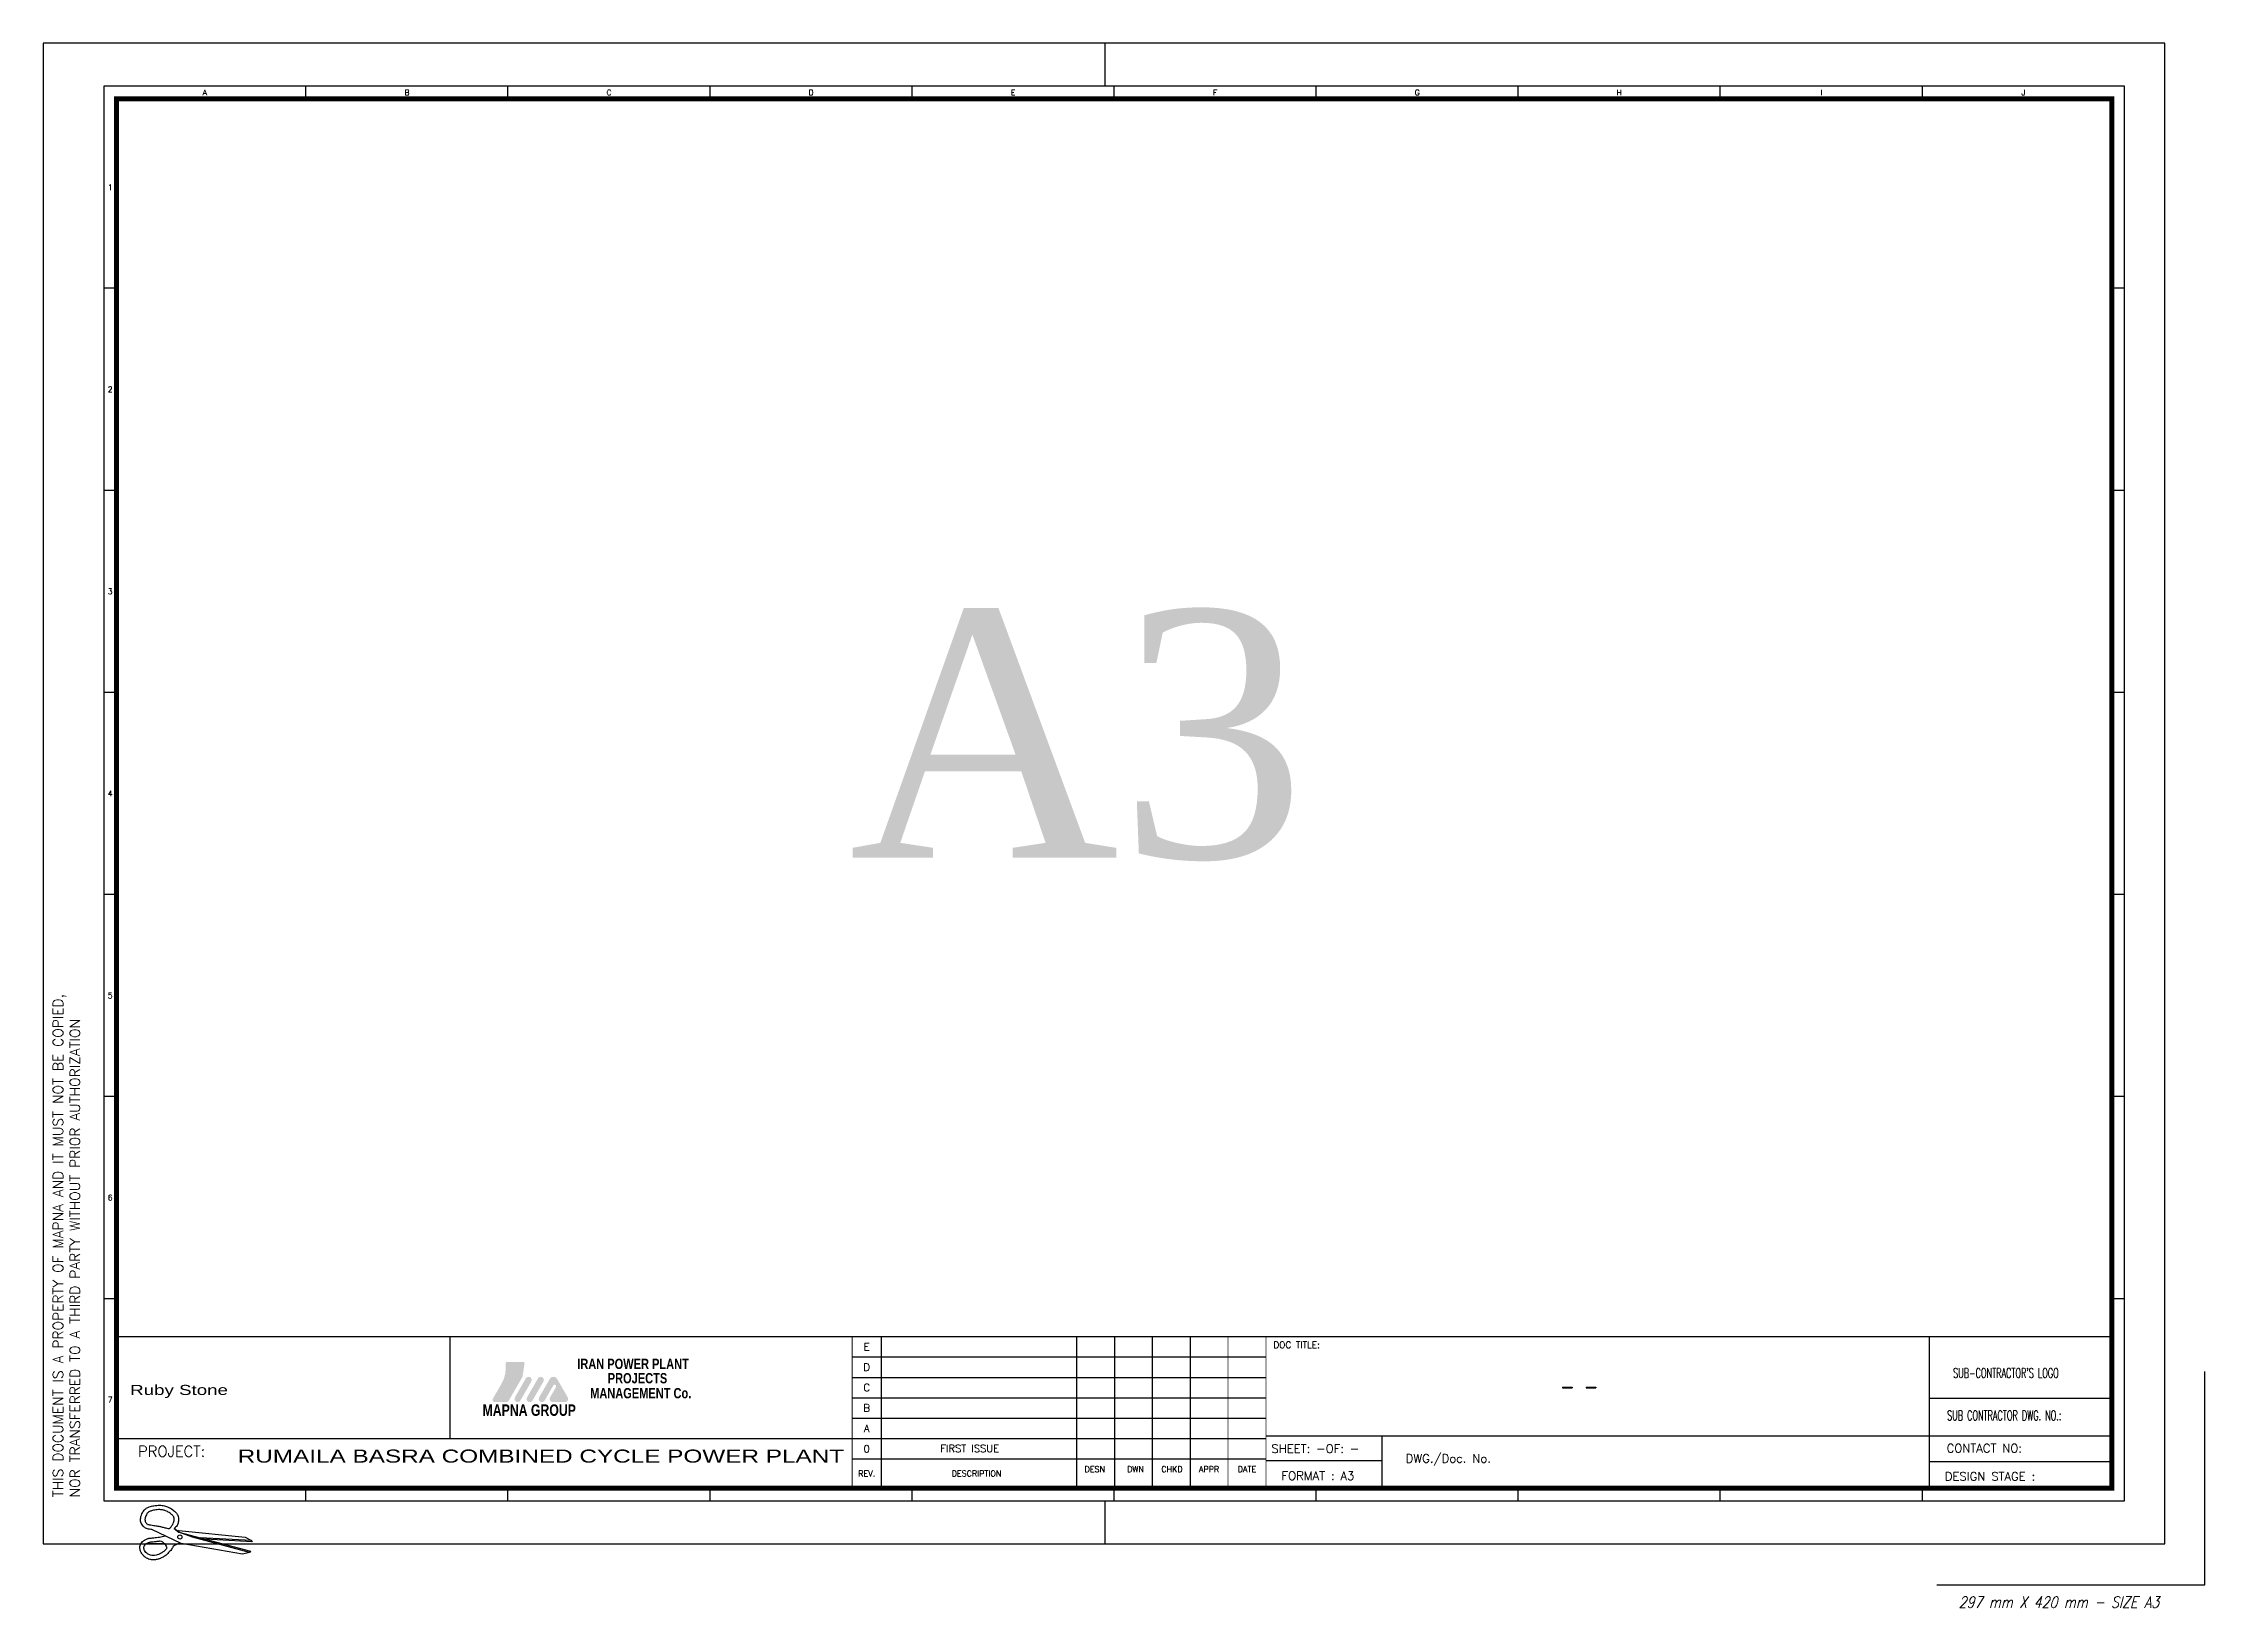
# Model space of a CAD drawing. Header units: millimetres. Extents: x 56 to 1774, y 131 to 974.
# Drawn here: x 1345.8 to 1773.7, y 628 to 937.7 of the extents above; entities that cross this region are included whole.
import ezdxf
from ezdxf.enums import TextEntityAlignment as Align

# ---------------------------------------------------------------- set-up
doc = ezdxf.new("R2010")
doc.units = ezdxf.units.MM
doc.linetypes.add('SLD', pattern=[0])
for name, color, linetype in [('1', 1, 'Continuous'), ('CADR', 2, 'Continuous'), ('CADRE', 7, 'Continuous'), ('FRAME A0', 7, 'Continuous'), ('TITLE', 7, 'Continuous')]:
    doc.layers.add(name, color=color, linetype=linetype)
doc.layers.add('T-T', color=2, linetype='Continuous', lineweight=20)
doc.styles.add('MacDonald', font='', dxfattribs={"width": 0.8})
doc.styles.add('ROMANC', font='romanc')
doc.styles.add('ROMAND', font='ROMAND.shx')
doc.styles.add('ROMANS', font='ROMANS.shx')
doc.styles.add('ROMANT', font='romant')
doc.styles.get("Standard").update_dxf_attribs({"font": 'arial.ttf'})
doc.styles.add('style3', font='arial.ttf')
doc.styles.get('MacDonald').set_extended_font_data('Aharoni', bold=True)

msp = doc.modelspace()

# ---------------------------------------------------------------- texts
at = {"color": 4, "insert": (1550.49, 800.65), "char_height": 49, "width": 172.0737, "attachment_point": 5}
msp.add_mtext('{\\fTimes New Roman|b0|i0|c0|p18;\\C256;A3}', dxfattribs=at)
at = {"layer": 'CADR', "color": 3, "style": 'ROMANC'}
for s, p in [('THIS DOCUMENT IS A PROPERTY OF MAPNA AND IT MUST NOT BE COPIED,', (1349.69, 649.91)), ('NOR TRANSFERRED TO A THIRD PARTY WITHOUT PRIOR AUTHORIZATION', (1353.03, 649.87))]:
    msp.add_text(s, height=2, rotation=90, dxfattribs=at).set_placement(p)
at = {"layer": 'CADRE', "color": 2, "style": 'ROMANS'}
msp.add_text('DOC TITLE:', height=1.3, dxfattribs=at).set_placement((1593.89, 680.07), align=Align.MIDDLE)
at = {"layer": 'CADRE', "color": 2, "style": 'ROMANS', "width": 0.6}
msp.add_text("SUB-CONTRACTOR'S LOGO", height=1.95, dxfattribs=at).set_placement((1734.3, 674.49), align=Align.MIDDLE_CENTER)
msp.add_text('SUB CONTRACTOR DWG. NO.:', height=1.95, dxfattribs=at).set_placement((1722.66, 665.12))
at = {"layer": 'CADRE', "color": 2, "style": 'ROMANS'}
for s, p in [('SHEET: -OF: -', (1588.9, 658.68)), ('DWG./Doc. No.', (1615.48, 656.74))]:
    msp.add_text(s, height=1.69, dxfattribs=at).set_placement(p)
for s, p in [('CONTACT NO:', (1722.56, 660.45)), ('DESIGN STAGE :', (1722.2, 654.88))]:
    msp.add_text(s, height=1.69, dxfattribs=at).set_placement(p, align=Align.TOP_LEFT)
msp.add_text('FORMAT : A3 ', height=1.69, dxfattribs=at).set_placement((1598.68, 654.16), align=Align.MIDDLE_CENTER)
at = {"layer": 'FRAME A0', "color": 141, "style": 'ROMANS', "oblique": 15, "width": 0.828221}
msp.add_text('297 mm X 420 mm - SIZE A3', height=2.224, dxfattribs=at).set_placement((1724.92, 628.03))
at = {"layer": 'T-T', "style": 'MacDonald', "width": 0.8}
for s, p in [('IRAN POWER PLANT', (1462.52, 676.31)), ('PROJECTS', (1463.4, 673.47)), ('MANAGEMENT Co.', (1464.04, 670.51))]:
    msp.add_text(s, height=2.042, rotation=0.0001, dxfattribs=at).set_placement(p, align=Align.MIDDLE)
at = {"layer": 'T-T', "color": 3, "style": 'style3', "width": 1.332063}
msp.add_text('Ruby Stone', height=1.991, rotation=0.0001, dxfattribs=at).set_placement((1362.97, 670.15))
at = {"layer": 'T-T', "style": 'MacDonald', "width": 0.8}
msp.add_text('MAPNA GROUP', height=2.2688, rotation=0.0001, dxfattribs=at).set_placement((1432.73, 666.02))
at = {"layer": 'T-T', "color": 3, "style": 'style3', "width": 1.332063}
msp.add_text('RUMAILA BASRA COMBINED CYCLE POWER PLANT  ', height=2.586, rotation=0.0001, dxfattribs=at).set_placement((1445.62, 658.05), align=Align.MIDDLE_CENTER)
at = {"layer": 'TITLE', "style": 'ROMANS'}
for s, height, p in [('A', 1.11, (1377.76, 927.96)), ('B', 1.11, (1417.76, 927.96)), ('C', 1.11, (1457.76, 927.96)), ('D', 1.11, (1497.76, 927.96)), ('E', 1.11, (1537.76, 927.96)), ('F', 1.11, (1577.76, 927.96)), ('G', 1.11, (1617.76, 927.96)), ('H', 1.11, (1657.76, 927.96)), ('I', 1.11, (1697.76, 927.96)), ('J', 1.11, (1737.76, 927.96)), ('1', 1.11, (1359.01, 909.21)), ('2', 1.11, (1359.01, 869.21)), ('3', 1.11, (1359.01, 829.21)), ('4', 1.11, (1359.01, 789.21)), ('5', 1.11, (1359.01, 749.21)), ('6', 1.11, (1359.01, 709.21)), ('E', 1.44, (1508.77, 679.7)), ('D', 1.44, (1508.77, 675.66)), ('C', 1.44, (1508.77, 671.62)), ('7', 1.11, (1359.01, 669.21)), ('7', 1.11, (1359.01, 669.21)), ('B', 1.44, (1508.77, 667.58)), ('A', 1.44, (1508.78, 663.54)), ('0', 1.44, (1508.78, 659.5)), ('FIRST ISSUE', 1.4423, (1529.17, 659.56)), ('REV.', 1.154, (1508.78, 654.6)), ('DESCRIPTION', 1.1538, (1530.52, 654.6)), ('DESCRIPTION', 1.1538, (1530.52, 654.6)), ('DESN', 1.154, (1553.93, 655.46)), ('DWN', 1.154, (1562.01, 655.46)), ('CHKD', 1.154, (1569.22, 655.46)), ('APPR', 1.154, (1576.56, 655.46)), ('DATE', 1.154, (1584.06, 655.46))]:
    msp.add_text(s, height=height, dxfattribs=at).set_placement(p, align=Align.MIDDLE_CENTER)
at = {"layer": 'TITLE', "color": 3, "style": 'ROMANT'}
msp.add_text('- -', height=2.667, dxfattribs=at).set_placement((1649.82, 671.78), align=Align.MIDDLE_CENTER)
at = {"layer": 'TITLE', "color": 2, "linetype": 'Continuous', "style": 'ROMAND'}
msp.add_text('PROJECT: ', height=2.121, dxfattribs=at).set_placement((1371.91, 658.99), align=Align.MIDDLE)

# ---------------------------------------------------------------- hatches: boundary and pattern name
at = {"layer": 'T-T'}
msp.add_hatch(color=252, dxfattribs=at).paths.add_polyline_path([(1440.54, 673.57, 0.093556), (1440.67, 673.94), (1441.04, 676.42, 0.459001), (1440.84, 676.66), (1437.51, 676.66, 0.414214), (1437.3, 676.45), (1437.3, 675.46, -0.131652), (1436.46, 672.34), (1434.75, 669.37, 0.57735), (1435.11, 668.75), (1437.39, 668.75, 0.267949), (1437.93, 669.06)])
h = msp.add_hatch(color=1, dxfattribs=at)
h.paths.add_polyline_path([(1447.49, 673.33, 0.57735), (1446.04, 673.33), (1443.94, 669.68, 1), (1445.02, 669.06), (1446.73, 672.03, -1), (1447.27, 671.72), (1446.1, 669.68, 0.57735), (1446.64, 668.75), (1449.05, 668.75, 0.57735), (1449.59, 669.68)])
h.paths.add_polyline_path([(1444.78, 672.81, 1), (1443.7, 673.43), (1441.54, 669.68, 1), (1442.62, 669.06)])
h.paths.add_polyline_path([(1442.38, 672.81, 1), (1441.3, 673.43), (1439.14, 669.68, 1), (1440.22, 669.06)])

# ---------------------------------------------------------------- linework, layer by layer
at = {"layer": '1', "color": 23}
msp.add_lwpolyline([(1345.76, 640.71), (1765.76, 640.71), (1765.76, 937.71), (1345.76, 937.71)], close=True, dxfattribs=at)
at = {"layer": 'CADR', "color": 2}
for p, q in [((1375.29, 642.03), (1372.61, 643.01)), ((1386.56, 638.97), (1375.29, 642.03)), ((1387, 641.35), (1376.81, 641.89))]:
    msp.add_line(p, q, dxfattribs=at)
at = {"layer": 'CADR', "color": 6, "const_width": 1}
msp.add_lwpolyline([(1360.26, 651.71), (1755.26, 651.71), (1755.26, 926.71), (1360.26, 926.71)], close=True, dxfattribs=at)
msp.add_lwpolyline([(1360.26, 651.71), (1755.26, 651.71), (1755.26, 926.71), (1360.26, 926.71)], close=True, dxfattribs=at)
at = {"layer": 'CADR', "color": 2}
for points in [[(1372.61, 643.01), (1371.65, 643.69), (1372.61, 643.01), (1386.78, 639.21), (1386.56, 638.97), (1385.23, 638.62), (1373.09, 640.77), (1367.25, 643.5, -0.028727), (1366.37, 643.65, -0.129651), (1365.71, 644.01, -0.104257), (1365.17, 644.77, -0.119665), (1365.02, 645.6, -0.097137), (1365.29, 646.6, -0.051767), (1365.76, 647.36, -0.087956), (1366.16, 647.72, -0.057218), (1366.76, 648.01, -0.041906), (1367.65, 648.23, -0.04274), (1368.82, 648.32, -0.054109), (1369.74, 648.22, -0.054284), (1370.52, 647.95, -0.044149), (1371.39, 647.44, -0.054191), (1372.03, 646.87, -0.069516), (1372.41, 646.32, -0.098231), (1372.54, 645.85, -0.055535), (1372.5, 644.99, -0.106497), (1372.24, 644.32, -0.087234), (1371.65, 643.69), (1371.65, 643.69)], [(1372.82, 640.9), (1371.49, 640.2, -0.028323), (1371.13, 639.58, -0.044405), (1370.85, 639.22, -0.01082), (1370.32, 638.66, -0.025021), (1370.07, 638.44, -0.040261), (1369.66, 638.16, -0.024811), (1368.94, 637.8, -0.051639), (1368.33, 637.6, -0.043861), (1367.57, 637.51, -0.084893), (1366.83, 637.6, -0.072185), (1366.05, 637.98, -0.060314), (1365.58, 638.38, -0.053178), (1365.17, 638.94, -0.079226), (1364.93, 639.57, -0.090607), (1364.91, 640.16, -0.135166), (1365.26, 640.95, -0.117955), (1366.05, 641.54, -0.015196), (1366.61, 641.76, -0.060462), (1366.75, 641.8, -0.005739), (1367.12, 641.83, 0.005377), (1367.51, 641.87, 0.00357), (1367.66, 641.89, 0.000482), (1368.76, 642.03, 0.042373), (1369.89, 642.27)]]:
    msp.add_lwpolyline(points, format="xyb", dxfattribs=at)
for points in [[(1371.66, 645.79, 0.014367), (1371.64, 645.88, 0.025297), (1371.63, 645.93, 0.058435), (1371.56, 646.07, 0.032024), (1371.39, 646.29, 0.029767), (1371.17, 646.5, 0.024227), (1370.89, 646.73, 0.024912), (1370.51, 646.97, 0.027124), (1370.15, 647.16, 0.022061), (1369.83, 647.28, 0.025145), (1369.55, 647.37, 0.029012), (1369.22, 647.42, 0.023204), (1368.81, 647.45, 0.025191), (1368.31, 647.44, 0.023986), (1367.79, 647.37, 0.018318), (1367.36, 647.28, 0.024263), (1367.04, 647.18, 0.025265), (1366.77, 647.07, 0.043359), (1366.62, 646.98, 0.029119), (1366.56, 646.93, 0.016334), (1366.45, 646.83, 0.053444), (1366.29, 646.62, 0.029949), (1366.07, 646.22, 0.044366), (1365.94, 645.85, 0.056614), (1365.89, 645.54, 0.051458), (1365.91, 645.34, 0.045838), (1365.97, 645.12, 0.065779), (1366.12, 644.83, 0.084428), (1366.3, 644.65, 0.032189), (1366.48, 644.54, 0.072474), (1366.57, 644.51, 0.006478), (1366.82, 644.46, 0.002973), (1367.35, 644.37, 0.003668), (1368.28, 644.23, -0.009409), (1368.64, 644.17, -0.009459), (1368.67, 644.16, -0.000429), (1369.33, 644.01, -0.023202), (1370, 643.83, 0.031733), (1370.49, 643.7, 0.257124), (1370.89, 643.84, 0.089537), (1371.51, 644.8, 0.007257), (1371.62, 645.06, 0.031616), (1371.64, 645.12, 0.049222), (1371.69, 645.49, 0.062413)], [(1369.51, 639.11, -0.017801), (1368.97, 638.77, -0.026129), (1368.58, 638.58, -0.050318), (1368.1, 638.42, -0.04507), (1367.53, 638.35, -0.083678), (1366.98, 638.43, -0.075274), (1366.42, 638.7, -0.05723), (1366.08, 639, -0.06187), (1365.83, 639.35, -0.070514), (1365.72, 639.66, -0.076309), (1365.7, 639.97, -0.149653), (1365.91, 640.48, -0.119822), (1366.46, 640.89, -0.013354), (1366.78, 641.02, -0.058994), (1366.86, 641.03, -0.006162), (1367.05, 641.05, 0.002417), (1367.53, 641.1, 0.00549), (1368.1, 641.17, 0.004129), (1368.87, 641.27), (1368.87, 641.27, -0.075218), (1369.36, 641.06, -0.078077), (1369.74, 640.72, -0.074157), (1370.17, 640.03, -0.225345), (1370.16, 639.75, -0.077154), (1369.95, 639.47, -0.047491)]]:
    msp.add_lwpolyline(points, format="xyb", close=True, dxfattribs=at)
for points in [[(1372.35, 643.2), (1372.62, 643.3), (1385.76, 641.98), (1387, 641.35), (1387.13, 641.05), (1377.88, 641.6)], [(1369.75, 640.71), (1366.16, 640.71)], [(1373.41, 640.71), (1372.47, 640.71)]]:
    msp.add_lwpolyline(points, dxfattribs=at)
msp.add_circle((1372.81, 642.03), 0.411, dxfattribs=at)
at = {"layer": 'CADRE', "color": 2}
for p, q in [((1426.22, 681.71), (1426.22, 661.52)), ((1719.1, 681.71), (1719.1, 651.71)), ((1610.78, 662.06), (1610.78, 651.71)), ((1587.81, 657.19), (1610.78, 657.19))]:
    msp.add_line(p, q, dxfattribs=at)
for points in [[(1360.26, 681.71), (1587.81, 681.71)], [(1511.66, 681.71), (1511.66, 651.71)], [(1550.31, 681.71), (1550.31, 651.71)], [(1557.81, 681.71), (1557.81, 651.71)], [(1565.31, 681.71), (1565.31, 651.71)], [(1572.81, 681.71), (1572.81, 651.71)], [(1587.81, 681.71), (1755.26, 681.71)], [(1505.89, 677.68), (1587.81, 677.68)], [(1505.89, 677.68), (1587.81, 677.68)], [(1505.89, 673.64), (1587.81, 673.64)], [(1505.89, 673.64), (1587.81, 673.64)], [(1505.89, 669.6), (1587.81, 669.6)], [(1505.89, 669.6), (1587.81, 669.6)], [(1719.1, 669.51), (1755.26, 669.51)], [(1505.89, 665.56), (1587.81, 665.56)], [(1505.89, 665.56), (1587.81, 665.56)], [(1360.26, 661.52), (1587.81, 661.52)], [(1505.89, 661.52), (1587.81, 661.52)], [(1587.81, 662.06), (1755.26, 662.06)], [(1505.89, 657.48), (1587.81, 657.48)], [(1505.89, 657.48), (1587.81, 657.48)], [(1719.1, 656.99), (1755.26, 656.99)]]:
    msp.add_lwpolyline(points, dxfattribs=at)
at = {"layer": 'FRAME A0', "color": 141}
for p, q in [((1773.67, 632.59), (1773.67, 674.8)), ((1720.62, 632.59), (1773.67, 632.59))]:
    msp.add_line(p, q, dxfattribs=at)
at = {"layer": 'TITLE', "color": 7}
for points in [[(1556.01, 929.21), (1556.01, 937.71)], [(1397.76, 926.71), (1397.76, 929.21)], [(1437.76, 926.71), (1437.76, 929.21)], [(1477.76, 926.71), (1477.76, 929.21)], [(1517.76, 926.71), (1517.76, 929.21)], [(1557.76, 926.71), (1557.76, 929.21)], [(1597.76, 926.71), (1597.76, 929.21)], [(1637.76, 926.71), (1637.76, 929.21)], [(1677.76, 926.71), (1677.76, 929.21)], [(1717.76, 926.71), (1717.76, 929.21)], [(1360.26, 889.21), (1357.76, 889.21)], [(1757.76, 889.21), (1755.26, 889.21)], [(1360.26, 849.21), (1357.76, 849.21)], [(1757.76, 849.21), (1755.26, 849.21)], [(1360.26, 809.21), (1357.76, 809.21)], [(1757.76, 809.21), (1755.26, 809.21)], [(1360.26, 769.21), (1357.76, 769.21)], [(1757.76, 769.21), (1755.26, 769.21)], [(1360.26, 729.21), (1357.76, 729.21)], [(1757.76, 729.21), (1755.26, 729.21)], [(1360.26, 689.21), (1357.76, 689.21)], [(1757.76, 689.21), (1755.26, 689.21)], [(1397.76, 649.21), (1397.76, 651.71)], [(1437.76, 649.21), (1437.76, 651.71)], [(1477.76, 649.21), (1477.76, 651.71)], [(1517.76, 649.21), (1517.76, 651.71)], [(1557.76, 649.21), (1557.76, 651.71)], [(1597.76, 649.21), (1597.76, 651.71)], [(1637.76, 649.21), (1637.76, 651.71)], [(1677.76, 649.21), (1677.76, 651.71)], [(1717.76, 649.21), (1717.76, 651.71)], [(1556.01, 640.71), (1556.01, 649.21)]]:
    msp.add_lwpolyline(points, dxfattribs=at)
msp.add_lwpolyline([(1357.76, 649.21), (1757.76, 649.21), (1757.76, 929.21), (1357.76, 929.21)], close=True, dxfattribs=at)
msp.add_lwpolyline([(1357.76, 649.21), (1757.76, 649.21), (1757.76, 929.21), (1357.76, 929.21)], close=True, dxfattribs=at)
at = {"layer": 'TITLE', "color": 3, "linetype": 'SLD'}
for points, const_width in [([(1505.89, 651.71), (1505.89, 681.71)], 0.194), ([(1505.89, 681.71), (1505.89, 651.71)], 0.115), ([(1580.31, 681.71), (1580.31, 651.71)], 0.115), ([(1587.81, 681.71), (1587.81, 651.71)], 0.115), ([(1719.1, 681.71), (1755.26, 681.71)], 0.194)]:
    msp.add_lwpolyline(points, dxfattribs=dict(at, const_width=const_width))

msp.set_redraw_order([(e.dxf.handle, doc.entitydb.next_handle()) for e in msp.query("TEXT MTEXT ATTDEF DIMENSION ARC_DIMENSION")])  # texts and dimensions are drawn at this point

doc.saveas('drawing.dxf')
